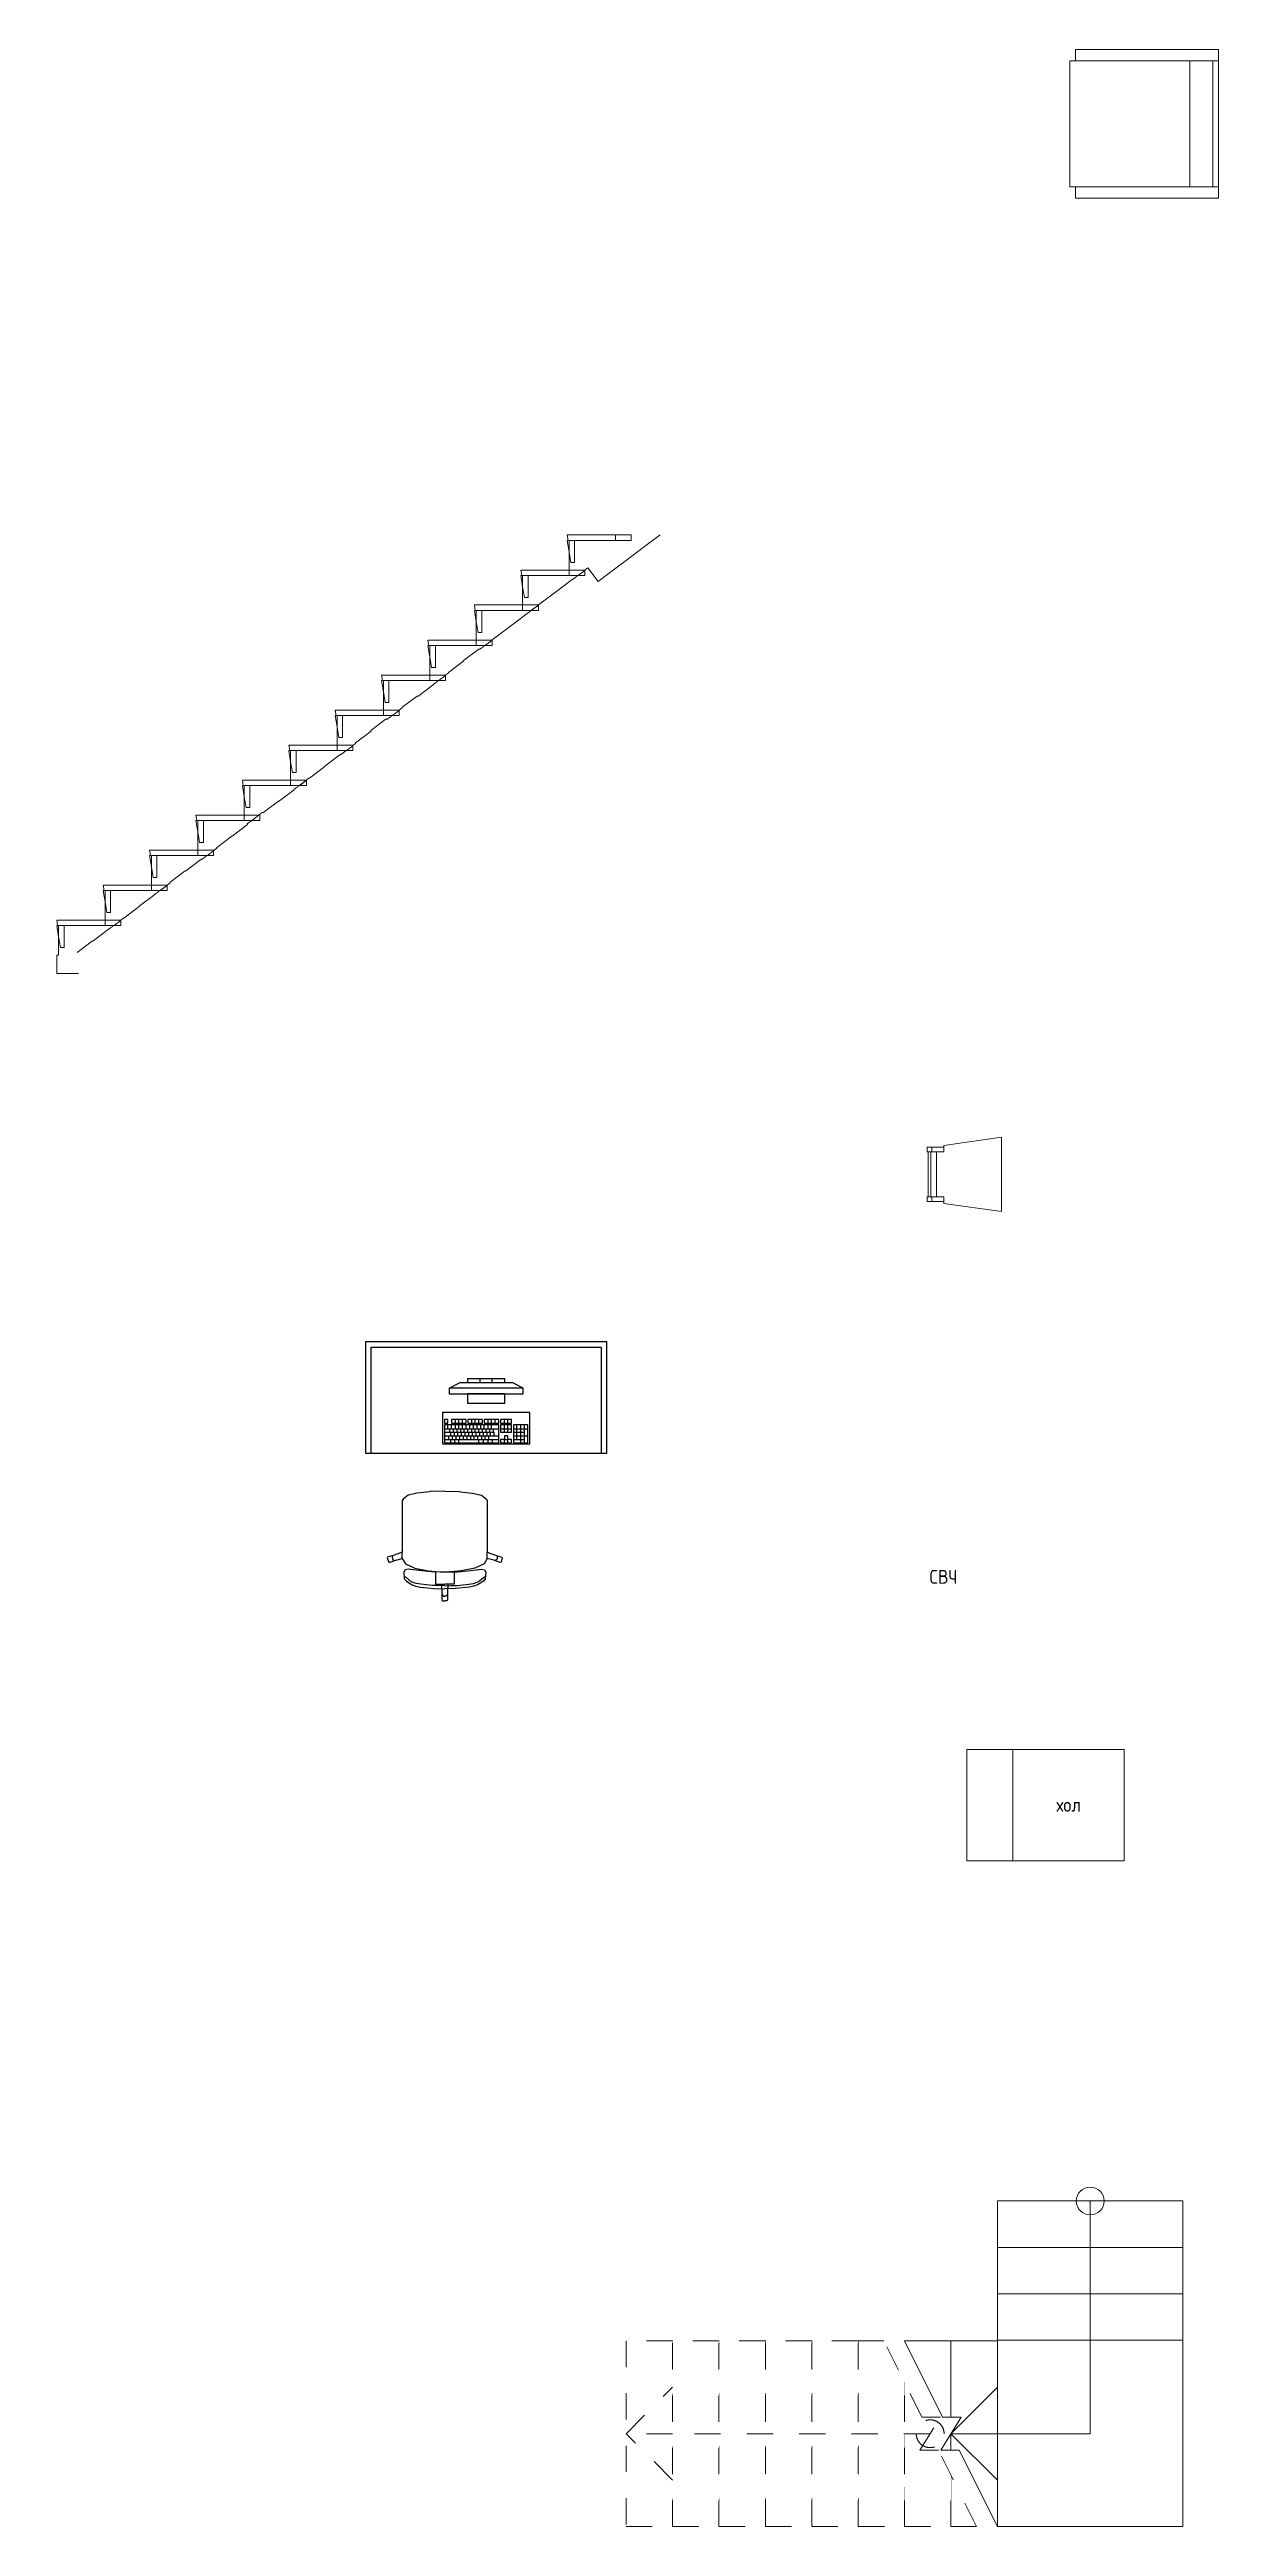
# Model space of a CAD drawing. Header units: millimetres. Extents: x 2336463 to 2579121, y 595385 to 778077.
# Drawn here: x 2506594 to 2512891, y 702955 to 716290 of the extents above; entities that cross this region are included whole.
import ezdxf

# ---------------------------------------------------------------- set-up
doc = ezdxf.new("R2010")
doc.units = ezdxf.units.MM
doc.header["$MEASUREMENT"] = 0
for name, pattern in [('Wipeout_Contour', [1000, 0, -1000]), ('Пунктирная', [88.194442, 0, -88.194442]), ('Штриховая', [282.222223, 141.111112, -141.111112])]:
    doc.linetypes.add(name, pattern=pattern)
doc.layers.add('1 Планировка_Ном._пера__1', color=7, linetype='Continuous', lineweight=13)
doc.layers.add('Интерьер - Мебель_Ном._пера__1', color=7, linetype='Continuous', lineweight=13)
for name, color, linetype, lineweight, true_color in [('1 Планировка_Ном._пера__242', 7, 'Continuous', 13, 0x1b55b5), ('Интерьер - Мебель_Ном._пера__62', 7, 'Continuous', 25, 0xaaaaaa), ('Конструктив - Лестницы_Ном._пера__11', 7, 'Continuous', 15, 0x6c80ff), ('Конструктив - Лестницы_Ном._пера__91', 7, 'Continuous', 13, 0x5e5eff)]:
    doc.layers.add(name, color=color, linetype=linetype, lineweight=lineweight, true_color=true_color)
doc.layers.add('Интерьер - Мебель', color=7, linetype='Continuous')
doc.layers.add('Конструктив - Лестницы', color=7, linetype='Continuous')
doc.styles.add('СГЕНЕРИР_СТИЛЬ_4', font='isocp.shx')

msp = doc.modelspace()

# ---------------------------------------------------------------- texts
at = {"layer": '1 Планировка_Ном._пера__242', "color": 152, "linetype": 'Continuous', "lineweight": 13, "true_color": 0x1b55b5, "char_height": 75, "attachment_point": 1, "style": 'СГЕНЕРИР_СТИЛЬ_4'}
for s, insert in [('\\A1;{\\pql;\\Fisocp.shx;СВЧ}', (2511334.6, 708105.2)), ('\\A1;{\\pql;\\Fisocp.shx;хол}', (2512018, 706878.2))]:
    msp.add_mtext(s, dxfattribs=dict(at, insert=insert))

# ---------------------------------------------------------------- blocks, each defined once
blk = doc.blocks.new('Перекрытие_28', base_point=(2511783, 706539))
at = {"layer": 'Интерьер - Мебель_Ном._пера__1', "color": 7, "linetype": 'Continuous', "lineweight": 13, "flags": 128}
blk.add_lwpolyline([(2511783, 706539), (2512383, 706539), (2512383, 707139), (2511783, 707139)], close=True, dxfattribs=at)
blk = doc.blocks.new('Перекрытие_30', base_point=(2511535, 706539))
at = {"layer": 'Интерьер - Мебель_Ном._пера__1', "color": 7, "linetype": 'Continuous', "lineweight": 13, "flags": 128}
blk.add_lwpolyline([(2511535, 706539), (2511783, 706539), (2511783, 707139), (2511535, 707139)], close=True, dxfattribs=at)
blk = doc.blocks.new('Лестница_8', base_point=(2086872, 585814))
at = {"layer": 'Конструктив - Лестницы_Ном._пера__11', "color": 171, "linetype": 'Штриховая', "lineweight": 15, "true_color": 0x6c80ff, "flags": 128}
for points in [[(2511700, 703955), (2511649, 703955), (2511649, 703930), (2511700, 703930)], [(2512675, 702980), (2511688, 702980), (2511700, 702955), (2512700, 702955), (2512700, 703923), (2512675, 703923)]]:
    blk.add_lwpolyline(points, close=True, dxfattribs=at)
at = {"color": 254, "linetype": 'Wipeout_Contour', "lineweight": 0, "ltscale": 10436540.34876328}
blk.add_wipeout([(2511700, 704458), (2512700, 704458), (2512700, 704708), (2511700, 704708)], dxfattribs=at).dxf.layer = 'Конструктив - Лестницы'
at = {"layer": 'Конструктив - Лестницы_Ном._пера__11', "color": 171, "linetype": 'Continuous', "lineweight": 15, "true_color": 0x6c80ff}
for p, q in [((2512700, 704708), (2511700, 704708)), ((2511700, 704708), (2511700, 704458)), ((2512700, 704458), (2512700, 704708)), ((2511700, 704458), (2512700, 704458))]:
    blk.add_line(p, q, dxfattribs=at)
for start, end in [(0, 180), (180, 0)]:
    blk.add_arc((2512200, 704708), 75, start, end, dxfattribs=at)
at = {"color": 254, "linetype": 'Wipeout_Contour', "lineweight": 0, "ltscale": 10436270.3485656}
blk.add_wipeout([(2511700, 704208), (2512700, 704208), (2512700, 704458), (2511700, 704458)], dxfattribs=at).dxf.layer = 'Конструктив - Лестницы'
at = {"layer": 'Конструктив - Лестницы_Ном._пера__11', "color": 171, "linetype": 'Continuous', "lineweight": 15, "true_color": 0x6c80ff}
for p, q in [((2512200, 704708), (2512200, 704458)), ((2512700, 704458), (2511700, 704458)), ((2511700, 704458), (2511700, 704208)), ((2512700, 704208), (2512700, 704458)), ((2511700, 704208), (2512700, 704208))]:
    blk.add_line(p, q, dxfattribs=at)
at = {"color": 254, "linetype": 'Wipeout_Contour', "lineweight": 0, "ltscale": 10436000.43715433}
blk.add_wipeout([(2511700, 703958), (2512700, 703958), (2512700, 704208), (2511700, 704208)], dxfattribs=at).dxf.layer = 'Конструктив - Лестницы'
at = {"layer": 'Конструктив - Лестницы_Ном._пера__11', "color": 171, "linetype": 'Continuous', "lineweight": 15, "true_color": 0x6c80ff}
for p, q in [((2512700, 704208), (2511700, 704208)), ((2511700, 704208), (2511700, 703958)), ((2512700, 703958), (2512700, 704208)), ((2511700, 703958), (2512700, 703958))]:
    blk.add_line(p, q, dxfattribs=at)
at = {"color": 254, "linetype": 'Wipeout_Contour', "lineweight": 0, "ltscale": 13043809.8145483}
blk.add_wipeout([(2511700, 703955), (2511700, 702955), (2512700, 702955), (2512700, 703958), (2511700, 703958)], dxfattribs=at).dxf.layer = 'Конструктив - Лестницы'
at = {"layer": 'Конструктив - Лестницы_Ном._пера__11', "color": 171, "linetype": 'Continuous', "lineweight": 15, "true_color": 0x6c80ff}
for p, q in [((2512200, 704458), (2512200, 703958)), ((2512700, 703958), (2511700, 703958)), ((2511700, 703958), (2511700, 703955)), ((2511700, 703955), (2511700, 702955)), ((2512200, 703958), (2512200, 703455)), ((2512700, 702955), (2512700, 703958)), ((2511700, 702955), (2512700, 702955))]:
    blk.add_line(p, q, dxfattribs=at)
at = {"color": 254, "linetype": 'Wipeout_Contour', "lineweight": 0, "ltscale": 20865583.6224658}
blk.add_wipeout([(2511450, 703955), (2511450, 703545), (2511505, 703545), (2511450, 703455), (2511450, 703366), (2511495, 703366), (2511700, 702955), (2511700, 703955)], dxfattribs=at).dxf.layer = 'Конструктив - Лестницы'
at = {"layer": 'Конструктив - Лестницы_Ном._пера__11', "color": 171, "linetype": 'Continuous', "lineweight": 15, "true_color": 0x6c80ff}
for p, q in [((2511700, 703955), (2511450, 703955)), ((2511450, 703955), (2511450, 703545)), ((2511700, 702955), (2511700, 703955)), ((2511450, 703455), (2511450, 703366)), ((2512200, 703455), (2511700, 703455))]:
    blk.add_line(p, q, dxfattribs=at)
at = {"color": 254, "linetype": 'Wipeout_Contour', "lineweight": 0, "ltscale": 7824129.440721858}
blk.add_wipeout([(2511450, 702955), (2511588, 702955), (2511450, 703232)], dxfattribs=at).dxf.layer = 'Конструктив - Лестницы'
at = {"layer": 'Конструктив - Лестницы_Ном._пера__11', "color": 171, "linetype": 'Штриховая', "lineweight": 15, "true_color": 0x6c80ff}
for p, q in [((2511450, 703232), (2511450, 702955)), ((2511450, 702955), (2511588, 702955))]:
    blk.add_line(p, q, dxfattribs=at)
at = {"color": 254, "linetype": 'Wipeout_Contour', "lineweight": 0, "ltscale": 10432468.07508409}
blk.add_wipeout([(2511200, 703955), (2511405, 703545), (2511450, 703545), (2511450, 703955)], dxfattribs=at).dxf.layer = 'Конструктив - Лестницы'
at = {"color": 254, "linetype": 'Wipeout_Contour', "lineweight": 0, "ltscale": 7824223.851132222}
blk.add_wipeout([(2511395, 703366), (2511450, 703366), (2511450, 703455)], dxfattribs=at).dxf.layer = 'Конструктив - Лестницы'
at = {"layer": 'Конструктив - Лестницы_Ном._пера__11', "color": 171, "linetype": 'Continuous', "lineweight": 15, "true_color": 0x6c80ff}
for p, q in [((2511450, 703955), (2511200, 703955)), ((2511450, 703545), (2511450, 703955)), ((2511450, 703366), (2511450, 703455))]:
    blk.add_line(p, q, dxfattribs=at)
at = {"color": 254, "linetype": 'Wipeout_Contour', "lineweight": 0, "ltscale": 20863701.48531851}
blk.add_wipeout([(2511293, 703545), (2511200, 703732), (2511200, 702955), (2511450, 702955), (2511450, 703232), (2511383, 703366), (2511283, 703366), (2511393, 703545)], dxfattribs=at).dxf.layer = 'Конструктив - Лестницы'
at = {"layer": 'Конструктив - Лестницы_Ном._пера__11', "color": 171, "linetype": 'Штриховая', "lineweight": 15, "true_color": 0x6c80ff}
for p, q in [((2511200, 703732), (2511200, 702955)), ((2511283, 703366), (2511393, 703545)), ((2511393, 703545), (2511293, 703545)), ((2511383, 703366), (2511283, 703366)), ((2511588, 702955), (2511383, 703366)), ((2511450, 702955), (2511450, 703232)), ((2511200, 702955), (2511450, 702955))]:
    blk.add_line(p, q, dxfattribs=at)
at = {"layer": 'Конструктив - Лестницы_Ном._пера__11', "color": 171, "linetype": 'Continuous', "lineweight": 15, "true_color": 0x6c80ff}
for p, q in [((2511450, 703455), (2511700, 703705)), ((2511395, 703366), (2511505, 703545)), ((2511505, 703545), (2511405, 703545)), ((2511700, 703455), (2511450, 703455)), ((2511700, 703205), (2511450, 703455)), ((2511495, 703366), (2511395, 703366)), ((2511700, 702955), (2511495, 703366))]:
    blk.add_line(p, q, dxfattribs=at)
at = {"color": 254, "linetype": 'Wipeout_Contour', "lineweight": 0, "ltscale": 13038825.22259464}
blk.add_wipeout([(2510950, 703955), (2510950, 702955), (2511200, 702955), (2511200, 703732), (2511088, 703955)], dxfattribs=at).dxf.layer = 'Конструктив - Лестницы'
at = {"layer": 'Конструктив - Лестницы_Ном._пера__11', "color": 171, "linetype": 'Штриховая', "lineweight": 15, "true_color": 0x6c80ff}
for p, q in [((2511088, 703955), (2510950, 703955)), ((2510950, 703955), (2510950, 702955)), ((2511293, 703545), (2511088, 703955)), ((2511200, 702955), (2511200, 703732)), ((2510950, 702955), (2511200, 702955))]:
    blk.add_line(p, q, dxfattribs=at)
at = {"layer": 'Конструктив - Лестницы_Ном._пера__11', "color": 171, "linetype": 'Continuous', "lineweight": 15, "true_color": 0x6c80ff}
blk.add_line((2511405, 703545), (2511200, 703955), dxfattribs=at)
at = {"layer": 'Конструктив - Лестницы_Ном._пера__11', "color": 171, "linetype": 'Штриховая', "lineweight": 15, "true_color": 0x6c80ff}
for start, end in [(0, 180), (180, 0)]:
    blk.add_arc((2511338, 703455), 75, start, end, dxfattribs=at)
at = {"color": 254, "linetype": 'Wipeout_Contour', "lineweight": 0, "ltscale": 10430027.44405151}
blk.add_wipeout([(2510700, 702955), (2510950, 702955), (2510950, 703955), (2510700, 703955)], dxfattribs=at).dxf.layer = 'Конструктив - Лестницы'
at = {"layer": 'Конструктив - Лестницы_Ном._пера__11', "color": 171, "linetype": 'Штриховая', "lineweight": 15, "true_color": 0x6c80ff}
for p, q in [((2510950, 703955), (2510700, 703955)), ((2510700, 703955), (2510700, 702955)), ((2510950, 702955), (2510950, 703955)), ((2510700, 702955), (2510950, 702955))]:
    blk.add_line(p, q, dxfattribs=at)
at = {"color": 254, "linetype": 'Wipeout_Contour', "lineweight": 0, "ltscale": 10429064.5258523}
blk.add_wipeout([(2510450, 702955), (2510700, 702955), (2510700, 703955), (2510450, 703955)], dxfattribs=at).dxf.layer = 'Конструктив - Лестницы'
at = {"layer": 'Конструктив - Лестницы_Ном._пера__11', "color": 171, "linetype": 'Штриховая', "lineweight": 15, "true_color": 0x6c80ff}
for p, q in [((2510700, 703955), (2510450, 703955)), ((2510450, 703955), (2510450, 702955)), ((2510700, 702955), (2510700, 703955)), ((2510450, 702955), (2510700, 702955))]:
    blk.add_line(p, q, dxfattribs=at)
at = {"color": 254, "linetype": 'Wipeout_Contour', "lineweight": 0, "ltscale": 10428101.61457894}
blk.add_wipeout([(2510200, 702955), (2510450, 702955), (2510450, 703955), (2510200, 703955)], dxfattribs=at).dxf.layer = 'Конструктив - Лестницы'
at = {"layer": 'Конструктив - Лестницы_Ном._пера__11', "color": 171, "linetype": 'Штриховая', "lineweight": 15, "true_color": 0x6c80ff}
for p, q in [((2510450, 703955), (2510200, 703955)), ((2510200, 703955), (2510200, 702955)), ((2510450, 702955), (2510450, 703955)), ((2510200, 702955), (2510450, 702955))]:
    blk.add_line(p, q, dxfattribs=at)
at = {"color": 254, "linetype": 'Wipeout_Contour', "lineweight": 0, "ltscale": 10427138.71028754}
blk.add_wipeout([(2509950, 702955), (2510200, 702955), (2510200, 703955), (2509950, 703955)], dxfattribs=at).dxf.layer = 'Конструктив - Лестницы'
at = {"layer": 'Конструктив - Лестницы_Ном._пера__11', "color": 171, "linetype": 'Штриховая', "lineweight": 15, "true_color": 0x6c80ff}
for p, q in [((2510200, 703955), (2509950, 703955)), ((2509950, 703955), (2509950, 702955)), ((2510200, 702955), (2510200, 703955)), ((2509950, 702955), (2510200, 702955))]:
    blk.add_line(p, q, dxfattribs=at)
at = {"color": 254, "linetype": 'Wipeout_Contour', "lineweight": 0, "ltscale": 10426175.81303423}
blk.add_wipeout([(2509700, 702955), (2509950, 702955), (2509950, 703955), (2509700, 703955)], dxfattribs=at).dxf.layer = 'Конструктив - Лестницы'
at = {"layer": 'Конструктив - Лестницы_Ном._пера__11', "color": 171, "linetype": 'Штриховая', "lineweight": 15, "true_color": 0x6c80ff}
for p, q in [((2509950, 703955), (2509700, 703955)), ((2509700, 703955), (2509700, 702955)), ((2509950, 702955), (2509950, 703955)), ((2509700, 703455), (2509950, 703705)), ((2509950, 703455), (2509700, 703455)), ((2509950, 703205), (2509700, 703455)), ((2511338, 703455), (2509950, 703455)), ((2509700, 702955), (2509950, 702955))]:
    blk.add_line(p, q, dxfattribs=at)
blk = doc.blocks.new('Кресло Бамбуковое 25')
at = {"layer": '1 Планировка_Ном._пера__1', "color": 7, "linetype": 'Continuous', "lineweight": 13}
for p, q in [((60, 800), (0, 800)), ((0, 800), (0, 30)), ((60, 30), (60, 800)), ((60, 800), (740, 800)), ((60, 770), (740, 770)), ((800, 800), (740, 800)), ((740, 800), (740, 30)), ((800, 30), (800, 800)), ((60, 645), (740, 645)), ((0, 30), (60, 30)), ((60, 0), (60, 30)), ((60, 0), (740, 0)), ((740, 30), (800, 30)), ((740, 0), (740, 30))]:
    blk.add_line(p, q, dxfattribs=at)
blk = doc.blocks.new('Обеденный Стул 01 25')
at = {"layer": '1 Планировка_Ном._пера__1', "color": 7, "linetype": 'Continuous', "lineweight": 13}
for p, q in [((54, 375), (79, 375)), ((79, 380), (321, 380)), ((346, 375), (321, 375))]:
    blk.add_line(p, q, dxfattribs=at)
at = {"layer": '1 Планировка_Ном._пера__1', "color": 7, "linetype": 'Continuous', "lineweight": 13, "flags": 128}
for points in [[(0, 0), (400, 0), (356, 310), (321, 310), (321, 350), (79, 350), (79, 310), (44, 310)], [(54, 310), (79, 310), (79, 400), (54, 400)], [(79, 350), (321, 350), (321, 395), (79, 395)], [(346, 310), (321, 310), (321, 400), (346, 400)]]:
    blk.add_lwpolyline(points, close=True, dxfattribs=at)
blk = doc.blocks.new('Индивидуальное Рабочее Место 25_3')
at = {"layer": 'Интерьер - Мебель_Ном._пера__62', "color": 253, "linetype": 'Continuous', "lineweight": 25, "true_color": 0xaaaaaa}
for p, q in [((-1270, 0), (-1300, 0)), ((-1300, 0), (-1300, -30)), ((-30, 0), (-1270, 0)), ((0, 0), (-30, 0)), ((0, -30), (0, 0)), ((-1300, -30), (-1300, -600)), ((-1270, -30), (-30, -30)), ((-1270, -600), (-1270, -30)), ((-30, -30), (-30, -600)), ((0, -600), (0, -30)), ((-850, -250), (-790, -220)), ((-450, -250), (-850, -250)), ((-850, -250), (-850, -280)), ((-790, -220), (-510, -220)), ((-550, -200), (-750, -200)), ((-750, -200), (-750, -220)), ((-750, -220), (-550, -220)), ((-683, -220), (-683, -200)), ((-617, -220), (-617, -200)), ((-550, -220), (-550, -200)), ((-450, -250), (-510, -220)), ((-450, -280), (-450, -250)), ((-850, -280), (-450, -280)), ((-550, -280), (-750, -280)), ((-750, -280), (-750, -330)), ((-750, -330), (-550, -330)), ((-550, -330), (-550, -280)), ((-856, -419), (-875, -419)), ((-875, -419), (-875, -438)), ((-875, -438), (-856, -438)), ((-581, -448), (-875, -448)), ((-875, -448), (-875, -545)), ((-875, -468), (-581, -468)), ((-875, -487), (-606, -487)), ((-875, -506), (-581, -506)), ((-875, -526), (-581, -526)), ((-856, -438), (-856, -419)), ((-856, -468), (-856, -448)), ((-851, -526), (-851, -506)), ((-846, -487), (-846, -468)), ((-841, -506), (-841, -487)), ((-841, -545), (-841, -526)), ((-758, -419), (-836, -419)), ((-836, -419), (-836, -438)), ((-836, -438), (-758, -438)), ((-836, -468), (-836, -448)), ((-831, -526), (-831, -506)), ((-826, -487), (-826, -468)), ((-821, -506), (-821, -487)), ((-819, -545), (-819, -526)), ((-816, -438), (-816, -419)), ((-816, -468), (-816, -448)), ((-812, -526), (-812, -506)), ((-807, -487), (-807, -468)), ((-802, -506), (-802, -487)), ((-797, -438), (-797, -419)), ((-797, -468), (-797, -448)), ((-797, -545), (-797, -526)), ((-792, -526), (-792, -506)), ((-787, -487), (-787, -468)), ((-782, -506), (-782, -487)), ((-777, -438), (-777, -419)), ((-777, -468), (-777, -448)), ((-772, -526), (-772, -506)), ((-768, -487), (-768, -468)), ((-763, -506), (-763, -487)), ((-758, -438), (-758, -419)), ((-758, -468), (-758, -448)), ((-753, -526), (-753, -506)), ((-670, -419), (-748, -419)), ((-748, -419), (-748, -438)), ((-748, -438), (-670, -438)), ((-748, -487), (-748, -468)), ((-743, -506), (-743, -487)), ((-738, -468), (-738, -448)), ((-733, -526), (-733, -506)), ((-728, -438), (-728, -419)), ((-728, -487), (-728, -468)), ((-723, -506), (-723, -487)), ((-719, -468), (-719, -448)), ((-714, -526), (-714, -506)), ((-709, -438), (-709, -419)), ((-709, -487), (-709, -468)), ((-704, -506), (-704, -487)), ((-699, -468), (-699, -448)), ((-694, -526), (-694, -506)), ((-689, -438), (-689, -419)), ((-689, -487), (-689, -468)), ((-689, -545), (-689, -526)), ((-684, -506), (-684, -487)), ((-679, -468), (-679, -448)), ((-674, -526), (-674, -506)), ((-670, -438), (-670, -419)), ((-670, -487), (-670, -468)), ((-665, -506), (-665, -487)), ((-665, -545), (-665, -526)), ((-581, -419), (-660, -419)), ((-660, -419), (-660, -438)), ((-660, -438), (-581, -438)), ((-660, -468), (-660, -448)), ((-655, -526), (-655, -506)), ((-650, -487), (-650, -468)), ((-645, -506), (-645, -487)), ((-640, -438), (-640, -419)), ((-640, -468), (-640, -448)), ((-640, -545), (-640, -526)), ((-635, -526), (-635, -506)), ((-630, -487), (-630, -468)), ((-626, -506), (-626, -487)), ((-621, -438), (-621, -419)), ((-621, -468), (-621, -448)), ((-616, -545), (-616, -526)), ((-611, -487), (-611, -468)), ((-606, -506), (-606, -487)), ((-601, -438), (-601, -419)), ((-581, -438), (-581, -419)), ((-581, -545), (-581, -448)), ((-513, -419), (-572, -419)), ((-572, -419), (-572, -438)), ((-572, -438), (-513, -438)), ((-513, -448), (-572, -448)), ((-572, -448), (-572, -487)), ((-572, -468), (-513, -468)), ((-572, -487), (-513, -487)), ((-552, -526), (-572, -526)), ((-572, -526), (-572, -545)), ((-552, -438), (-552, -419)), ((-552, -487), (-552, -448)), ((-533, -506), (-552, -506)), ((-552, -506), (-552, -526)), ((-552, -545), (-552, -526)), ((-552, -526), (-533, -526)), ((-533, -438), (-533, -419)), ((-533, -487), (-533, -448)), ((-533, -526), (-533, -506)), ((-513, -526), (-533, -526)), ((-533, -545), (-533, -526)), ((-513, -438), (-513, -419)), ((-513, -487), (-513, -448)), ((-513, -545), (-513, -526)), ((-425, -448), (-503, -448)), ((-503, -448), (-503, -545)), ((-503, -468), (-425, -468)), ((-503, -487), (-444, -487)), ((-503, -506), (-425, -506)), ((-503, -526), (-444, -526)), ((-484, -526), (-484, -448)), ((-464, -545), (-464, -448)), ((-444, -545), (-444, -448)), ((-425, -545), (-425, -448)), ((-1300, -600), (-1270, -600)), ((-875, -545), (-581, -545)), ((-572, -545), (-513, -545)), ((-503, -545), (-425, -545)), ((-30, -600), (0, -600)), ((-1097, -847), (-1102, -856)), ((-1102, -856), (-1102, -887)), ((-1102, -887), (-1102, -923)), ((-1102, -923), (-1102, -1132)), ((-1071, -826), (-1097, -847)), ((-1069, -825), (-1071, -826)), ((-1023, -815), (-1069, -825)), ((-954, -808), (-1023, -815)), ((-953, -807), (-954, -808)), ((-873, -805), (-953, -807)), ((-873, -805), (-793, -807)), ((-793, -807), (-792, -808)), ((-792, -808), (-723, -815)), ((-723, -815), (-677, -825)), ((-677, -825), (-675, -826)), ((-675, -826), (-648, -847)), ((-648, -847), (-644, -856)), ((-644, -856), (-644, -887)), ((-644, -887), (-644, -923)), ((-644, -923), (-644, -1132)), ((-1181, -1159), (-1183, -1163)), ((-1183, -1163), (-1175, -1186)), ((-1145, -1148), (-1181, -1159)), ((-1175, -1186), (-1172, -1188)), ((-1172, -1188), (-1136, -1176)), ((-1154, -1155), (-1156, -1161)), ((-1156, -1161), (-1155, -1167)), ((-1155, -1167), (-1152, -1172)), ((-1151, -1151), (-1154, -1155)), ((-1152, -1172), (-1148, -1176)), ((-1145, -1148), (-1151, -1151)), ((-1148, -1176), (-1142, -1177)), ((-1102, -1132), (-1145, -1148)), ((-1142, -1177), (-1136, -1176)), ((-1136, -1176), (-1102, -1167)), ((-1102, -1167), (-1102, -1132)), ((-1102, -1167), (-1102, -1167)), ((-1102, -1167), (-1085, -1195)), ((-1085, -1195), (-1035, -1218)), ((-661, -1195), (-711, -1218)), ((-644, -1167), (-661, -1195)), ((-644, -1167), (-644, -1132)), ((-644, -1132), (-600, -1148)), ((-644, -1167), (-644, -1167)), ((-609, -1176), (-644, -1167)), ((-604, -1177), (-609, -1176)), ((-574, -1188), (-609, -1176)), ((-598, -1176), (-604, -1177)), ((-600, -1148), (-595, -1151)), ((-600, -1148), (-565, -1159)), ((-593, -1172), (-598, -1176)), ((-595, -1151), (-591, -1155)), ((-590, -1167), (-593, -1172)), ((-591, -1155), (-590, -1161)), ((-590, -1161), (-590, -1167)), ((-570, -1186), (-574, -1188)), ((-563, -1163), (-570, -1186)), ((-565, -1159), (-563, -1163)), ((-1087, -1228), (-1094, -1240)), ((-1094, -1240), (-1091, -1276)), ((-1088, -1265), (-1092, -1263)), ((-1091, -1276), (-1080, -1289)), ((-1082, -1270), (-1088, -1265)), ((-1070, -1225), (-1087, -1228)), ((-1072, -1277), (-1082, -1270)), ((-1080, -1289), (-1049, -1309)), ((-1061, -1287), (-1072, -1277)), ((-1041, -1228), (-1070, -1225)), ((-1048, -1294), (-1061, -1287)), ((-1049, -1309), (-1029, -1316)), ((-1027, -1301), (-1048, -1294)), ((-996, -1234), (-1041, -1228)), ((-1035, -1218), (-961, -1234)), ((-1029, -1316), (-1003, -1321)), ((-1001, -1305), (-1027, -1301)), ((-1003, -1321), (-930, -1328)), ((-971, -1309), (-1001, -1305)), ((-945, -1238), (-996, -1234)), ((-939, -1312), (-971, -1309)), ((-961, -1234), (-923, -1237)), ((-873, -1240), (-945, -1238)), ((-905, -1313), (-939, -1312)), ((-930, -1328), (-873, -1330)), ((-923, -1237), (-873, -1240)), ((-923, -1237), (-923, -1275)), ((-923, -1275), (-923, -1305)), ((-923, -1305), (-890, -1305)), ((-873, -1314), (-905, -1313)), ((-890, -1305), (-873, -1305)), ((-890, -1305), (-888, -1355)), ((-822, -1237), (-873, -1240)), ((-873, -1240), (-800, -1238)), ((-856, -1305), (-873, -1305)), ((-873, -1314), (-840, -1313)), ((-815, -1328), (-873, -1330)), ((-856, -1305), (-858, -1355)), ((-822, -1305), (-856, -1305)), ((-840, -1313), (-807, -1312)), ((-785, -1234), (-822, -1237)), ((-822, -1237), (-822, -1275)), ((-822, -1275), (-822, -1305)), ((-742, -1321), (-815, -1328)), ((-807, -1312), (-774, -1309)), ((-800, -1238), (-750, -1234)), ((-711, -1218), (-785, -1234)), ((-774, -1309), (-744, -1305)), ((-750, -1234), (-704, -1228)), ((-744, -1305), (-718, -1301)), ((-716, -1316), (-742, -1321)), ((-718, -1301), (-698, -1294)), ((-696, -1309), (-716, -1316)), ((-704, -1228), (-675, -1225)), ((-698, -1294), (-685, -1287)), ((-665, -1289), (-696, -1309)), ((-685, -1287), (-673, -1277)), ((-675, -1225), (-658, -1228)), ((-673, -1277), (-664, -1270)), ((-655, -1276), (-665, -1289)), ((-664, -1270), (-658, -1265)), ((-658, -1228), (-651, -1240)), ((-658, -1265), (-654, -1263)), ((-651, -1240), (-655, -1276)), ((-888, -1355), (-887, -1361)), ((-888, -1355), (-888, -1392)), ((-888, -1392), (-885, -1395)), ((-887, -1361), (-883, -1366)), ((-885, -1395), (-873, -1395)), ((-883, -1366), (-879, -1369)), ((-879, -1369), (-873, -1370)), ((-867, -1369), (-873, -1370)), ((-861, -1395), (-873, -1395)), ((-862, -1366), (-867, -1369)), ((-859, -1361), (-862, -1366)), ((-858, -1392), (-861, -1395)), ((-858, -1355), (-859, -1361)), ((-858, -1355), (-858, -1392))]:
    blk.add_line(p, q, dxfattribs=at)
at = {"layer": 'Интерьер - Мебель_Ном._пера__62', "color": 253, "linetype": 'Continuous', "lineweight": 25, "true_color": 0xaaaaaa, "flags": 128}
for points in [[(0, 0), (-1300, 0), (-1300, -600), (0, -600)], [(-885, -380), (-885, -550), (-415, -550), (-415, -380)]]:
    blk.add_lwpolyline(points, close=True, dxfattribs=at)

# ---------------------------------------------------------------- block references
at = {"layer": '1 Планировка_Ном._пера__1', "color": 7, "linetype": 'Continuous', "lineweight": 13, "zscale": 1000, "rotation": 270}
msp.add_blockref('Кресло Бамбуковое 25', (2512091.2, 716290.2), dxfattribs=at)
at = {"layer": '1 Планировка_Ном._пера__1', "color": 7, "linetype": 'Continuous', "lineweight": 13, "xscale": -1, "zscale": 1000, "rotation": 90}
msp.add_blockref('Обеденный Стул 01 25', (2511721.9, 710434.2), dxfattribs=at)
at = {"layer": 'Интерьер - Мебель', "color": 7, "linetype": 'Continuous', "lineweight": 13}
for name, p in [('Перекрытие_30', (2511534.6, 706538.9)), ('Перекрытие_28', (2511783.2, 706538.9))]:
    msp.add_blockref(name, p, dxfattribs=at)
at = {"layer": 'Интерьер - Мебель_Ном._пера__62', "color": 253, "linetype": 'Continuous', "lineweight": 25, "true_color": 0xaaaaaa, "zscale": 1000}
msp.add_blockref('Индивидуальное Рабочее Место 25_3', (2509595.9, 709333.4), dxfattribs=at)
at = {"layer": 'Конструктив - Лестницы', "color": 8, "linetype": 'Пунктирная', "lineweight": 15}
msp.add_blockref('Лестница_8', (2086872, 585813.7), dxfattribs=at)

msp.set_redraw_order([(e.dxf.handle, doc.entitydb.next_handle()) for e in msp.query("TEXT MTEXT ATTDEF DIMENSION ARC_DIMENSION")])  # texts and dimensions are drawn at this point

# ---------------------------------------------------------------- wipeouts: each hides what was drawn before it
at = {"color": 254, "linetype": 'Wipeout_Contour', "lineweight": 0, "ltscale": 10422732.07446406}
msp.add_wipeout([(2506632.5, 711573.6), (2506652.2, 711455.6), (2506672.5, 711455.6), (2506672.5, 711573.6)], dxfattribs=at).dxf.layer = 'Конструктив - Лестницы'
at = {"color": 254, "linetype": 'Wipeout_Contour', "lineweight": 0, "ltscale": 7816784.041075777}
msp.add_wipeout([(2506632.5, 711344.5), (2506593.6, 711315.2), (2506632.5, 711315.2)], dxfattribs=at).dxf.layer = 'Конструктив - Лестницы'

# ---------------------------------------------------------------- next in the draw order: wipeouts: each hides what was drawn before it
at = {"color": 254, "linetype": 'Wipeout_Contour', "lineweight": 0, "ltscale": 10423386.06840856}
msp.add_wipeout([(2506977.5, 711603.6), (2506632.5, 711603.6), (2506637.5, 711573.6), (2506977.5, 711573.6)], dxfattribs=at).dxf.layer = 'Конструктив - Лестницы'

# ---------------------------------------------------------------- next in the draw order: wipeouts: each hides what was drawn before it
at = {"color": 254, "linetype": 'Wipeout_Contour', "lineweight": 0, "ltscale": 10423899.9277335}
msp.add_wipeout([(2506882.5, 711762.1), (2506902.2, 711644.1), (2506922.5, 711644.1), (2506922.5, 711762.1)], dxfattribs=at).dxf.layer = 'Конструктив - Лестницы'
at = {"color": 254, "linetype": 'Wipeout_Contour', "lineweight": 0, "ltscale": 20845582.3922145}
msp.add_wipeout([(2506632.5, 711415.2), (2506632.5, 711344.5), (2506936.4, 711573.6), (2506672.5, 711573.6), (2506672.5, 711455.6), (2506652.2, 711455.6), (2506642.6, 711513), (2506642.6, 711415.2)], dxfattribs=at).dxf.layer = 'Конструктив - Лестницы'

# ---------------------------------------------------------------- next in the draw order: linework, layer by layer
at = {"layer": 'Конструктив - Лестницы_Ном._пера__11', "color": 171, "linetype": 'Continuous', "lineweight": 15, "true_color": 0x6c80ff}
for p, q in [((2506632.5, 711603.6), (2506637.5, 711573.6)), ((2506632.5, 711573.6), (2506637.5, 711573.6)), ((2506642.6, 711513), (2506632.5, 711573.6)), ((2506642.6, 711573.6), (2506672.5, 711573.6)), ((2506672.5, 711573.6), (2506672.5, 711455.6)), ((2506652.2, 711455.6), (2506642.6, 711513)), ((2506672.5, 711455.6), (2506652.2, 711455.6))]:
    msp.add_line(p, q, dxfattribs=at)
at = {"layer": 'Конструктив - Лестницы_Ном._пера__91', "color": 171, "linetype": 'Continuous', "lineweight": 13, "true_color": 0x5e5eff}
for p, q in [((2506642.6, 711573.6), (2506642.6, 711513)), ((2506632.5, 711315.2), (2506632.5, 711415.2)), ((2506642.6, 711415.2), (2506632.5, 711415.2)), ((2506642.6, 711513), (2506642.6, 711415.2)), ((2506825, 711492), (2506741.7, 711429.2)), ((2506826.1, 711490.6), (2506825, 711492)), ((2506632.5, 711315.2), (2506749.1, 711315.2))]:
    msp.add_line(p, q, dxfattribs=at)

# ---------------------------------------------------------------- next in the draw order: wipeouts: each hides what was drawn before it
at = {"color": 254, "linetype": 'Wipeout_Contour', "lineweight": 0, "ltscale": 10424553.92697182}
msp.add_wipeout([(2507227.5, 711792.1), (2506882.5, 711792.1), (2506887.5, 711762.1), (2507227.5, 711762.1)], dxfattribs=at).dxf.layer = 'Конструктив - Лестницы'

# ---------------------------------------------------------------- next in the draw order: wipeouts: each hides what was drawn before it
at = {"color": 254, "linetype": 'Wipeout_Contour', "lineweight": 0, "ltscale": 10425067.80060979}
msp.add_wipeout([(2507132.5, 711950.5), (2507152.2, 711832.5), (2507172.5, 711832.5), (2507172.5, 711950.5)], dxfattribs=at).dxf.layer = 'Конструктив - Лестницы'
at = {"color": 254, "linetype": 'Wipeout_Contour', "lineweight": 0, "ltscale": 18242102.73620889}
msp.add_wipeout([(2506892.6, 711701.5), (2506892.6, 711603.6), (2506976.2, 711603.6), (2507186.4, 711762.1), (2506922.5, 711762.1), (2506922.5, 711644.1), (2506902.2, 711644.1)], dxfattribs=at).dxf.layer = 'Конструктив - Лестницы'

# ---------------------------------------------------------------- next in the draw order: linework, layer by layer
at = {"layer": 'Конструктив - Лестницы_Ном._пера__11', "color": 171, "linetype": 'Continuous', "lineweight": 15, "true_color": 0x6c80ff}
for p, q in [((2506882.5, 711792.1), (2506887.5, 711762.1)), ((2506882.5, 711762.1), (2506887.5, 711762.1)), ((2506892.6, 711701.5), (2506882.5, 711762.1)), ((2506892.6, 711762.1), (2506922.5, 711762.1))]:
    msp.add_line(p, q, dxfattribs=at)
at = {"layer": 'Конструктив - Лестницы_Ном._пера__91', "color": 171, "linetype": 'Continuous', "lineweight": 13, "true_color": 0x5e5eff}
for p, q in [((2506892.6, 711762.1), (2506892.6, 711701.5)), ((2507077.2, 711677.6), (2507077.3, 711677.5))]:
    msp.add_line(p, q, dxfattribs=at)

# ---------------------------------------------------------------- next in the draw order: wipeouts: each hides what was drawn before it
at = {"color": 254, "linetype": 'Wipeout_Contour', "lineweight": 0, "ltscale": 10425721.80513952}
msp.add_wipeout([(2507477.5, 711980.5), (2507132.5, 711980.5), (2507137.5, 711950.5), (2507477.5, 711950.5)], dxfattribs=at).dxf.layer = 'Конструктив - Лестницы'
at = {"color": 254, "linetype": 'Wipeout_Contour', "lineweight": 0, "ltscale": 10424003.31327362}
msp.add_wipeout([(2506936.4, 711573.6), (2506977.5, 711573.6), (2506977.5, 711603.6), (2506976.2, 711603.6)], dxfattribs=at).dxf.layer = 'Конструктив - Лестницы'

# ---------------------------------------------------------------- next in the draw order: linework, layer by layer
at = {"layer": 'Конструктив - Лестницы_Ном._пера__11', "color": 171, "linetype": 'Continuous', "lineweight": 15, "true_color": 0x6c80ff}
for p, q in [((2506902.2, 711644.1), (2506892.6, 711701.5)), ((2506922.5, 711762.1), (2506922.5, 711644.1)), ((2506892.6, 711603.6), (2506632.5, 711603.6)), ((2506672.5, 711573.6), (2506892.6, 711573.6)), ((2506977.5, 711603.6), (2506892.6, 711603.6)), ((2506892.6, 711573.6), (2506977.5, 711573.6)), ((2506922.5, 711644.1), (2506902.2, 711644.1)), ((2506977.5, 711573.6), (2506977.5, 711603.6))]:
    msp.add_line(p, q, dxfattribs=at)
at = {"layer": 'Конструктив - Лестницы_Ном._пера__91', "color": 171, "linetype": 'Continuous', "lineweight": 13, "true_color": 0x5e5eff}
for p, q in [((2506892.6, 711701.5), (2506892.6, 711603.6)), ((2507077.3, 711677.5), (2506993.9, 711614.7)), ((2506909.4, 711553.4), (2506826.1, 711490.6)), ((2506892.6, 711603.6), (2506892.6, 711573.6)), ((2506910, 711552.7), (2506909.4, 711553.4)), ((2506993.3, 711615.5), (2506910, 711552.7)), ((2506993.9, 711614.7), (2506993.3, 711615.5))]:
    msp.add_line(p, q, dxfattribs=at)

# ---------------------------------------------------------------- next in the draw order: wipeouts: each hides what was drawn before it
at = {"color": 254, "linetype": 'Wipeout_Contour', "lineweight": 0, "ltscale": 10426235.69308634}
msp.add_wipeout([(2507382.5, 712139), (2507402.2, 712021), (2507422.5, 712021), (2507422.5, 712139)], dxfattribs=at).dxf.layer = 'Конструктив - Лестницы'
at = {"color": 254, "linetype": 'Wipeout_Contour', "lineweight": 0, "ltscale": 18244146.50115009}
msp.add_wipeout([(2507142.6, 711792.1), (2507226.2, 711792.1), (2507436.4, 711950.5), (2507172.5, 711950.5), (2507172.5, 711832.5), (2507152.2, 711832.5), (2507142.6, 711889.9)], dxfattribs=at).dxf.layer = 'Конструктив - Лестницы'

# ---------------------------------------------------------------- next in the draw order: linework, layer by layer
at = {"layer": 'Конструктив - Лестницы_Ном._пера__11', "color": 171, "linetype": 'Continuous', "lineweight": 15, "true_color": 0x6c80ff}
for p, q in [((2507132.5, 711980.5), (2507137.5, 711950.5)), ((2507132.5, 711950.5), (2507137.5, 711950.5)), ((2507142.6, 711889.9), (2507132.5, 711950.5)), ((2507142.6, 711950.5), (2507172.5, 711950.5))]:
    msp.add_line(p, q, dxfattribs=at)
at = {"layer": 'Конструктив - Лестницы_Ном._пера__91', "color": 171, "linetype": 'Continuous', "lineweight": 13, "true_color": 0x5e5eff}
for p, q in [((2507142.6, 711950.5), (2507142.6, 711889.9)), ((2507326.1, 711867.5), (2507325.1, 711868.9))]:
    msp.add_line(p, q, dxfattribs=at)

# ---------------------------------------------------------------- next in the draw order: wipeouts: each hides what was drawn before it
at = {"color": 254, "linetype": 'Wipeout_Contour', "lineweight": 0, "ltscale": 10426889.70290506}
msp.add_wipeout([(2507727.5, 712169), (2507382.5, 712169), (2507387.5, 712139), (2507727.5, 712139)], dxfattribs=at).dxf.layer = 'Конструктив - Лестницы'
at = {"color": 254, "linetype": 'Wipeout_Contour', "lineweight": 0, "ltscale": 10425171.16435225}
msp.add_wipeout([(2507186.4, 711762.1), (2507227.5, 711762.1), (2507227.5, 711792.1), (2507226.2, 711792.1)], dxfattribs=at).dxf.layer = 'Конструктив - Лестницы'

# ---------------------------------------------------------------- next in the draw order: linework, layer by layer
at = {"layer": 'Конструктив - Лестницы_Ном._пера__11', "color": 171, "linetype": 'Continuous', "lineweight": 15, "true_color": 0x6c80ff}
for p, q in [((2507172.5, 711950.5), (2507172.5, 711832.5)), ((2507152.2, 711832.5), (2507142.6, 711889.9)), ((2507172.5, 711832.5), (2507152.2, 711832.5)), ((2507142.6, 711792.1), (2506882.5, 711792.1)), ((2506922.5, 711762.1), (2507142.6, 711762.1)), ((2507227.5, 711792.1), (2507142.6, 711792.1)), ((2507142.6, 711762.1), (2507227.5, 711762.1)), ((2507227.5, 711762.1), (2507227.5, 711792.1))]:
    msp.add_line(p, q, dxfattribs=at)
at = {"layer": 'Конструктив - Лестницы_Ном._пера__91', "color": 171, "linetype": 'Continuous', "lineweight": 13, "true_color": 0x5e5eff}
for p, q in [((2507142.6, 711889.9), (2507142.6, 711792.1)), ((2507325.1, 711868.9), (2507241.7, 711806.1)), ((2507241.7, 711806.1), (2507243.3, 711804)), ((2507160.5, 711740.4), (2507077.2, 711677.6)), ((2507142.6, 711792.1), (2507142.6, 711762.1)), ((2507243.3, 711804), (2507160, 711741.2)), ((2507160, 711741.2), (2507160.5, 711740.4))]:
    msp.add_line(p, q, dxfattribs=at)

# ---------------------------------------------------------------- next in the draw order: wipeouts: each hides what was drawn before it
at = {"color": 254, "linetype": 'Wipeout_Contour', "lineweight": 0, "ltscale": 10427403.60515657}
msp.add_wipeout([(2507632.5, 712327.5), (2507652.2, 712209.5), (2507672.5, 712209.5), (2507672.5, 712327.5)], dxfattribs=at).dxf.layer = 'Конструктив - Лестницы'
at = {"color": 254, "linetype": 'Wipeout_Contour', "lineweight": 0, "ltscale": 18246190.30046841}
msp.add_wipeout([(2507402.2, 712021), (2507392.6, 712078.4), (2507392.6, 711980.5), (2507476.2, 711980.5), (2507686.4, 712139), (2507422.5, 712139), (2507422.5, 712021)], dxfattribs=at).dxf.layer = 'Конструктив - Лестницы'

# ---------------------------------------------------------------- next in the draw order: linework, layer by layer
at = {"layer": 'Конструктив - Лестницы_Ном._пера__11', "color": 171, "linetype": 'Continuous', "lineweight": 15, "true_color": 0x6c80ff}
for p, q in [((2507382.5, 712169), (2507387.5, 712139)), ((2507382.5, 712139), (2507387.5, 712139)), ((2507392.6, 712078.4), (2507382.5, 712139)), ((2507392.6, 712139), (2507422.5, 712139))]:
    msp.add_line(p, q, dxfattribs=at)
at = {"layer": 'Конструктив - Лестницы_Ном._пера__91', "color": 171, "linetype": 'Continuous', "lineweight": 13, "true_color": 0x5e5eff}
for p, q in [((2507392.6, 712139), (2507392.6, 712078.4)), ((2507576.9, 712054.9), (2507576.7, 712055.1))]:
    msp.add_line(p, q, dxfattribs=at)

# ---------------------------------------------------------------- next in the draw order: wipeouts: each hides what was drawn before it
at = {"color": 254, "linetype": 'Wipeout_Contour', "lineweight": 0, "ltscale": 10428057.62026186}
msp.add_wipeout([(2507977.5, 712357.5), (2507632.5, 712357.5), (2507637.5, 712327.5), (2507977.5, 712327.5)], dxfattribs=at).dxf.layer = 'Конструктив - Лестницы'
at = {"color": 254, "linetype": 'Wipeout_Contour', "lineweight": 0, "ltscale": 10426339.03481932}
msp.add_wipeout([(2507436.4, 711950.5), (2507477.5, 711950.5), (2507477.5, 711980.5), (2507476.2, 711980.5)], dxfattribs=at).dxf.layer = 'Конструктив - Лестницы'

# ---------------------------------------------------------------- next in the draw order: linework, layer by layer
at = {"layer": 'Конструктив - Лестницы_Ном._пера__11', "color": 171, "linetype": 'Continuous', "lineweight": 15, "true_color": 0x6c80ff}
for p, q in [((2507402.2, 712021), (2507392.6, 712078.4)), ((2507422.5, 712139), (2507422.5, 712021)), ((2507392.6, 711980.5), (2507132.5, 711980.5)), ((2507172.5, 711950.5), (2507392.6, 711950.5)), ((2507477.5, 711980.5), (2507392.6, 711980.5)), ((2507392.6, 711950.5), (2507477.5, 711950.5)), ((2507422.5, 712021), (2507402.2, 712021)), ((2507477.5, 711950.5), (2507477.5, 711980.5))]:
    msp.add_line(p, q, dxfattribs=at)
at = {"layer": 'Конструктив - Лестницы_Ном._пера__91', "color": 171, "linetype": 'Continuous', "lineweight": 13, "true_color": 0x5e5eff}
for p, q in [((2507392.6, 712078.4), (2507392.6, 711980.5)), ((2507392.6, 711980.5), (2507392.6, 711950.5)), ((2507494.3, 711991.2), (2507410.9, 711928.4)), ((2507576.7, 712055.1), (2507493.4, 711992.3)), ((2507493.4, 711992.3), (2507494.3, 711991.2)), ((2507409.4, 711930.3), (2507326.1, 711867.5)), ((2507410.9, 711928.4), (2507409.4, 711930.3))]:
    msp.add_line(p, q, dxfattribs=at)

# ---------------------------------------------------------------- next in the draw order: wipeouts: each hides what was drawn before it
at = {"color": 254, "linetype": 'Wipeout_Contour', "lineweight": 0, "ltscale": 10428571.53681391}
msp.add_wipeout([(2507882.5, 712515.9), (2507902.2, 712397.9), (2507922.5, 712397.9), (2507922.5, 712515.9)], dxfattribs=at).dxf.layer = 'Конструктив - Лестницы'
at = {"color": 254, "linetype": 'Wipeout_Contour', "lineweight": 0, "ltscale": 18248234.13413852}
msp.add_wipeout([(2507642.6, 712169), (2507726.2, 712169), (2507936.4, 712327.5), (2507672.5, 712327.5), (2507672.5, 712209.5), (2507652.2, 712209.5), (2507642.6, 712266.9)], dxfattribs=at).dxf.layer = 'Конструктив - Лестницы'

# ---------------------------------------------------------------- next in the draw order: linework, layer by layer
at = {"layer": 'Конструктив - Лестницы_Ном._пера__11', "color": 171, "linetype": 'Continuous', "lineweight": 15, "true_color": 0x6c80ff}
for p, q in [((2507632.5, 712357.5), (2507637.5, 712327.5)), ((2507632.5, 712327.5), (2507637.5, 712327.5)), ((2507642.6, 712266.9), (2507632.5, 712327.5)), ((2507642.6, 712327.5), (2507672.5, 712327.5))]:
    msp.add_line(p, q, dxfattribs=at)
at = {"layer": 'Конструктив - Лестницы_Ном._пера__91', "color": 171, "linetype": 'Continuous', "lineweight": 13, "true_color": 0x5e5eff}
for p, q in [((2507642.6, 712327.5), (2507642.6, 712266.9)), ((2507827.7, 712242.4), (2507826.6, 712243.8))]:
    msp.add_line(p, q, dxfattribs=at)

# ---------------------------------------------------------------- next in the draw order: wipeouts: each hides what was drawn before it
at = {"color": 254, "linetype": 'Wipeout_Contour', "lineweight": 0, "ltscale": 10429225.55720336}
msp.add_wipeout([(2508227.5, 712545.9), (2507882.5, 712545.9), (2507887.5, 712515.9), (2508227.5, 712515.9)], dxfattribs=at).dxf.layer = 'Конструктив - Лестницы'
at = {"color": 254, "linetype": 'Wipeout_Contour', "lineweight": 0, "ltscale": 10427506.92485918}
msp.add_wipeout([(2507686.4, 712139), (2507727.5, 712139), (2507727.5, 712169), (2507726.2, 712169)], dxfattribs=at).dxf.layer = 'Конструктив - Лестницы'

# ---------------------------------------------------------------- next in the draw order: linework, layer by layer
at = {"layer": 'Конструктив - Лестницы_Ном._пера__11', "color": 171, "linetype": 'Continuous', "lineweight": 15, "true_color": 0x6c80ff}
for p, q in [((2507652.2, 712209.5), (2507642.6, 712266.9)), ((2507672.5, 712209.5), (2507652.2, 712209.5)), ((2507672.5, 712327.5), (2507672.5, 712209.5)), ((2507642.6, 712169), (2507382.5, 712169)), ((2507422.5, 712139), (2507642.6, 712139)), ((2507727.5, 712169), (2507642.6, 712169)), ((2507642.6, 712139), (2507727.5, 712139)), ((2507727.5, 712139), (2507727.5, 712169))]:
    msp.add_line(p, q, dxfattribs=at)
at = {"layer": 'Конструктив - Лестницы_Ном._пера__91', "color": 171, "linetype": 'Continuous', "lineweight": 13, "true_color": 0x5e5eff}
for p, q in [((2507642.6, 712266.9), (2507642.6, 712169)), ((2507826.6, 712243.8), (2507743.3, 712180.9)), ((2507660.2, 712117.8), (2507576.9, 712054.9)), ((2507642.6, 712169), (2507642.6, 712139)), ((2507741.2, 712183.7), (2507657.9, 712120.9)), ((2507657.9, 712120.9), (2507660.2, 712117.8)), ((2507743.3, 712180.9), (2507741.2, 712183.7))]:
    msp.add_line(p, q, dxfattribs=at)

# ---------------------------------------------------------------- next in the draw order: wipeouts: each hides what was drawn before it
at = {"color": 254, "linetype": 'Wipeout_Contour', "lineweight": 0, "ltscale": 10429739.48805175}
msp.add_wipeout([(2508132.5, 712704.4), (2508152.2, 712586.4), (2508172.5, 712586.4), (2508172.5, 712704.4)], dxfattribs=at).dxf.layer = 'Конструктив - Лестницы'
at = {"color": 254, "linetype": 'Wipeout_Contour', "lineweight": 0, "ltscale": 18250278.00191351}
msp.add_wipeout([(2507892.6, 712357.5), (2507976.2, 712357.5), (2508186.4, 712515.9), (2507922.5, 712515.9), (2507922.5, 712397.9), (2507902.2, 712397.9), (2507892.6, 712455.3)], dxfattribs=at).dxf.layer = 'Конструктив - Лестницы'

# ---------------------------------------------------------------- next in the draw order: linework, layer by layer
at = {"layer": 'Конструктив - Лестницы_Ном._пера__11', "color": 171, "linetype": 'Continuous', "lineweight": 15, "true_color": 0x6c80ff}
for p, q in [((2507882.5, 712545.9), (2507887.5, 712515.9)), ((2507882.5, 712515.9), (2507887.5, 712515.9)), ((2507892.6, 712455.3), (2507882.5, 712515.9))]:
    msp.add_line(p, q, dxfattribs=at)
at = {"layer": 'Конструктив - Лестницы_Ном._пера__91', "color": 171, "linetype": 'Continuous', "lineweight": 13, "true_color": 0x5e5eff}
for p, q in [((2507892.6, 712515.9), (2507892.6, 712455.3)), ((2508077, 712431.7), (2508077.4, 712431.2))]:
    msp.add_line(p, q, dxfattribs=at)

# ---------------------------------------------------------------- next in the draw order: wipeouts: each hides what was drawn before it
at = {"color": 254, "linetype": 'Wipeout_Contour', "lineweight": 0, "ltscale": 10430393.51372295}
msp.add_wipeout([(2508477.5, 712734.4), (2508132.5, 712734.4), (2508137.5, 712704.4), (2508477.5, 712704.4)], dxfattribs=at).dxf.layer = 'Конструктив - Лестницы'
at = {"color": 254, "linetype": 'Wipeout_Contour', "lineweight": 0, "ltscale": 10428674.83470961}
msp.add_wipeout([(2507976.2, 712357.5), (2507936.4, 712327.5), (2507977.5, 712327.5), (2507977.5, 712357.5)], dxfattribs=at).dxf.layer = 'Конструктив - Лестницы'

# ---------------------------------------------------------------- next in the draw order: linework, layer by layer
at = {"layer": 'Конструктив - Лестницы_Ном._пера__11', "color": 171, "linetype": 'Continuous', "lineweight": 15, "true_color": 0x6c80ff}
for p, q in [((2507922.5, 712515.9), (2507922.5, 712397.9)), ((2507892.6, 712357.5), (2507632.5, 712357.5)), ((2507902.2, 712397.9), (2507892.6, 712455.3)), ((2507977.5, 712357.5), (2507892.6, 712357.5)), ((2507922.5, 712397.9), (2507902.2, 712397.9)), ((2507977.5, 712327.5), (2507977.5, 712357.5)), ((2507672.5, 712327.5), (2507892.6, 712327.5)), ((2507892.6, 712327.5), (2507977.5, 712327.5))]:
    msp.add_line(p, q, dxfattribs=at)
at = {"layer": 'Конструктив - Лестницы_Ном._пера__91', "color": 171, "linetype": 'Continuous', "lineweight": 13, "true_color": 0x5e5eff}
for p, q in [((2507892.6, 712455.3), (2507892.6, 712357.5)), ((2507892.6, 712357.5), (2507892.6, 712327.5)), ((2507993.3, 712369.4), (2507910, 712306.5)), ((2507994.1, 712368.3), (2507993.3, 712369.4)), ((2508077.4, 712431.2), (2507994.1, 712368.3)), ((2507911, 712305.2), (2507827.7, 712242.4)), ((2507910, 712306.5), (2507911, 712305.2))]:
    msp.add_line(p, q, dxfattribs=at)

# ---------------------------------------------------------------- next in the draw order: wipeouts: each hides what was drawn before it
at = {"color": 254, "linetype": 'Wipeout_Contour', "lineweight": 0, "ltscale": 10430907.45886353}
msp.add_wipeout([(2508382.5, 712892.8), (2508402.2, 712774.8), (2508422.5, 712774.8), (2508422.5, 712892.8)], dxfattribs=at).dxf.layer = 'Конструктив - Лестницы'
at = {"color": 254, "linetype": 'Wipeout_Contour', "lineweight": 0, "ltscale": 18252321.90442101}
msp.add_wipeout([(2508152.2, 712586.4), (2508142.6, 712643.8), (2508142.6, 712545.9), (2508226.2, 712545.9), (2508436.4, 712704.4), (2508172.5, 712704.4), (2508172.5, 712586.4)], dxfattribs=at).dxf.layer = 'Конструктив - Лестницы'

# ---------------------------------------------------------------- next in the draw order: linework, layer by layer
at = {"layer": 'Конструктив - Лестницы_Ном._пера__11', "color": 171, "linetype": 'Continuous', "lineweight": 15, "true_color": 0x6c80ff}
for p, q in [((2508132.5, 712734.4), (2508137.5, 712704.4)), ((2508132.5, 712704.4), (2508137.5, 712704.4)), ((2508142.6, 712643.8), (2508132.5, 712704.4)), ((2508142.6, 712704.4), (2508172.5, 712704.4))]:
    msp.add_line(p, q, dxfattribs=at)
at = {"layer": 'Конструктив - Лестницы_Ном._пера__91', "color": 171, "linetype": 'Continuous', "lineweight": 13, "true_color": 0x5e5eff}
for p, q in [((2508142.6, 712704.4), (2508142.6, 712643.8)), ((2508324.1, 712624), (2508326.2, 712621.2))]:
    msp.add_line(p, q, dxfattribs=at)

# ---------------------------------------------------------------- next in the draw order: wipeouts: each hides what was drawn before it
at = {"color": 254, "linetype": 'Wipeout_Contour', "lineweight": 0, "ltscale": 10431561.48981407}
msp.add_wipeout([(2508727.5, 712922.8), (2508382.5, 712922.8), (2508387.5, 712892.8), (2508727.5, 712892.8)], dxfattribs=at).dxf.layer = 'Конструктив - Лестницы'
at = {"color": 254, "linetype": 'Wipeout_Contour', "lineweight": 0, "ltscale": 10429842.76407325}
msp.add_wipeout([(2508186.4, 712515.9), (2508227.5, 712515.9), (2508227.5, 712545.9), (2508226.2, 712545.9)], dxfattribs=at).dxf.layer = 'Конструктив - Лестницы'

# ---------------------------------------------------------------- next in the draw order: linework, layer by layer
at = {"layer": 'Конструктив - Лестницы_Ном._пера__11', "color": 171, "linetype": 'Continuous', "lineweight": 15, "true_color": 0x6c80ff}
for p, q in [((2508152.2, 712586.4), (2508142.6, 712643.8)), ((2508172.5, 712704.4), (2508172.5, 712586.4)), ((2508142.6, 712545.9), (2507882.5, 712545.9)), ((2507892.6, 712515.9), (2508142.6, 712515.9)), ((2508227.5, 712545.9), (2508142.6, 712545.9)), ((2508142.6, 712515.9), (2508227.5, 712515.9)), ((2508172.5, 712586.4), (2508152.2, 712586.4)), ((2508227.5, 712515.9), (2508227.5, 712545.9))]:
    msp.add_line(p, q, dxfattribs=at)
at = {"layer": 'Конструктив - Лестницы_Ном._пера__91', "color": 171, "linetype": 'Continuous', "lineweight": 13, "true_color": 0x5e5eff}
for p, q in [((2508142.6, 712643.8), (2508142.6, 712545.9)), ((2508326.2, 712621.2), (2508242.9, 712558.4)), ((2508160.3, 712494.5), (2508077, 712431.7)), ((2508142.6, 712545.9), (2508142.6, 712515.9)), ((2508161.2, 712493.3), (2508160.3, 712494.5)), ((2508244.6, 712556.2), (2508161.2, 712493.3)), ((2508242.9, 712558.4), (2508244.6, 712556.2))]:
    msp.add_line(p, q, dxfattribs=at)

# ---------------------------------------------------------------- next in the draw order: wipeouts: each hides what was drawn before it
at = {"color": 254, "linetype": 'Wipeout_Contour', "lineweight": 0, "ltscale": 10432075.44924267}
msp.add_wipeout([(2508632.5, 713081.3), (2508652.2, 712963.3), (2508672.5, 712963.3), (2508672.5, 713081.3)], dxfattribs=at).dxf.layer = 'Конструктив - Лестницы'
at = {"color": 254, "linetype": 'Wipeout_Contour', "lineweight": 0, "ltscale": 18254365.84085494}
msp.add_wipeout([(2508392.6, 712832.2), (2508392.6, 712734.4), (2508476.2, 712734.4), (2508686.4, 712892.8), (2508422.5, 712892.8), (2508422.5, 712774.8), (2508402.2, 712774.8)], dxfattribs=at).dxf.layer = 'Конструктив - Лестницы'

# ---------------------------------------------------------------- next in the draw order: linework, layer by layer
at = {"layer": 'Конструктив - Лестницы_Ном._пера__11', "color": 171, "linetype": 'Continuous', "lineweight": 15, "true_color": 0x6c80ff}
for p, q in [((2508382.5, 712922.8), (2508387.5, 712892.8)), ((2508382.5, 712892.8), (2508387.5, 712892.8)), ((2508392.6, 712832.2), (2508382.5, 712892.8))]:
    msp.add_line(p, q, dxfattribs=at)
at = {"layer": 'Конструктив - Лестницы_Ном._пера__91', "color": 171, "linetype": 'Continuous', "lineweight": 13, "true_color": 0x5e5eff}
for p, q in [((2508392.6, 712892.8), (2508392.6, 712832.2)), ((2508577.6, 712807.8), (2508575.7, 712810.4))]:
    msp.add_line(p, q, dxfattribs=at)

# ---------------------------------------------------------------- next in the draw order: wipeouts: each hides what was drawn before it
at = {"color": 254, "linetype": 'Wipeout_Contour', "lineweight": 0, "ltscale": 10432729.48547014}
msp.add_wipeout([(2508977.5, 713111.3), (2508632.5, 713111.3), (2508637.5, 713081.3), (2508977.5, 713081.3)], dxfattribs=at).dxf.layer = 'Конструктив - Лестницы'
at = {"color": 254, "linetype": 'Wipeout_Contour', "lineweight": 0, "ltscale": 10431010.71311093}
msp.add_wipeout([(2508436.4, 712704.4), (2508477.5, 712704.4), (2508477.5, 712734.4), (2508476.2, 712734.4)], dxfattribs=at).dxf.layer = 'Конструктив - Лестницы'

# ---------------------------------------------------------------- next in the draw order: linework, layer by layer
at = {"layer": 'Конструктив - Лестницы_Ном._пера__11', "color": 171, "linetype": 'Continuous', "lineweight": 15, "true_color": 0x6c80ff}
for p, q in [((2508422.5, 712892.8), (2508422.5, 712774.8)), ((2508402.2, 712774.8), (2508392.6, 712832.2)), ((2508422.5, 712774.8), (2508402.2, 712774.8)), ((2508392.6, 712734.4), (2508132.5, 712734.4)), ((2508172.5, 712704.4), (2508392.6, 712704.4)), ((2508477.5, 712734.4), (2508392.6, 712734.4)), ((2508392.6, 712704.4), (2508477.5, 712704.4)), ((2508477.5, 712704.4), (2508477.5, 712734.4))]:
    msp.add_line(p, q, dxfattribs=at)
at = {"layer": 'Конструктив - Лестницы_Ном._пера__91', "color": 171, "linetype": 'Continuous', "lineweight": 13, "true_color": 0x5e5eff}
for p, q in [((2508392.6, 712832.2), (2508392.6, 712734.4)), ((2508493.3, 712746.3), (2508410, 712683.5)), ((2508575.7, 712810.4), (2508492.3, 712747.5)), ((2508492.3, 712747.5), (2508493.3, 712746.3)), ((2508407.5, 712686.8), (2508324.1, 712624)), ((2508392.6, 712734.4), (2508392.6, 712704.4)), ((2508410, 712683.5), (2508407.5, 712686.8))]:
    msp.add_line(p, q, dxfattribs=at)

# ---------------------------------------------------------------- next in the draw order: wipeouts: each hides what was drawn before it
at = {"color": 254, "linetype": 'Wipeout_Contour', "lineweight": 0, "ltscale": 10433243.45918261}
msp.add_wipeout([(2508882.5, 713269.8), (2508902.2, 713151.8), (2508922.5, 713151.8), (2508922.5, 713269.8)], dxfattribs=at).dxf.layer = 'Конструктив - Лестницы'
at = {"color": 254, "linetype": 'Wipeout_Contour', "lineweight": 0, "ltscale": 18256409.81155451}
msp.add_wipeout([(2508642.6, 712922.8), (2508726.2, 712922.8), (2508936.4, 713081.3), (2508672.5, 713081.3), (2508672.5, 712963.3), (2508652.2, 712963.3), (2508642.6, 713020.7)], dxfattribs=at).dxf.layer = 'Конструктив - Лестницы'

# ---------------------------------------------------------------- next in the draw order: linework, layer by layer
at = {"layer": 'Конструктив - Лестницы_Ном._пера__11', "color": 171, "linetype": 'Continuous', "lineweight": 15, "true_color": 0x6c80ff}
for p, q in [((2508632.5, 713111.3), (2508637.5, 713081.3)), ((2508632.5, 713081.3), (2508637.5, 713081.3)), ((2508642.6, 713020.7), (2508632.5, 713081.3)), ((2508642.6, 713081.3), (2508672.5, 713081.3))]:
    msp.add_line(p, q, dxfattribs=at)
at = {"layer": 'Конструктив - Лестницы_Ном._пера__91', "color": 171, "linetype": 'Continuous', "lineweight": 13, "true_color": 0x5e5eff}
for p, q in [((2508642.6, 713081.3), (2508642.6, 713020.7)), ((2508824.5, 713000.4), (2508825.8, 712998.7))]:
    msp.add_line(p, q, dxfattribs=at)

# ---------------------------------------------------------------- next in the draw order: wipeouts: each hides what was drawn before it
at = {"color": 254, "linetype": 'Wipeout_Contour', "lineweight": 0, "ltscale": 10433897.5006846}
msp.add_wipeout([(2509227.5, 713299.8), (2508882.5, 713299.8), (2508887.5, 713269.8), (2509227.5, 713269.8)], dxfattribs=at).dxf.layer = 'Конструктив - Лестницы'
at = {"color": 254, "linetype": 'Wipeout_Contour', "lineweight": 0, "ltscale": 10432178.68155132}
msp.add_wipeout([(2508686.4, 712892.8), (2508727.5, 712892.8), (2508727.5, 712922.8), (2508726.2, 712922.8)], dxfattribs=at).dxf.layer = 'Конструктив - Лестницы'

# ---------------------------------------------------------------- next in the draw order: linework, layer by layer
at = {"layer": 'Конструктив - Лестницы_Ном._пера__11', "color": 171, "linetype": 'Continuous', "lineweight": 15, "true_color": 0x6c80ff}
for p, q in [((2508652.2, 712963.3), (2508642.6, 713020.7)), ((2508672.5, 713081.3), (2508672.5, 712963.3)), ((2508642.6, 712922.8), (2508382.5, 712922.8)), ((2508392.6, 712892.8), (2508642.6, 712892.8)), ((2508727.5, 712922.8), (2508642.6, 712922.8)), ((2508642.6, 712892.8), (2508727.5, 712892.8)), ((2508672.5, 712963.3), (2508652.2, 712963.3)), ((2508727.5, 712892.8), (2508727.5, 712922.8))]:
    msp.add_line(p, q, dxfattribs=at)
at = {"layer": 'Конструктив - Лестницы_Ном._пера__91', "color": 171, "linetype": 'Continuous', "lineweight": 13, "true_color": 0x5e5eff}
for p, q in [((2508642.6, 713020.7), (2508642.6, 712922.8)), ((2508642.6, 712922.8), (2508642.6, 712892.8)), ((2508743.3, 712934.7), (2508660, 712871.9)), ((2508825.8, 712998.7), (2508742.4, 712935.9)), ((2508742.4, 712935.9), (2508743.3, 712934.7)), ((2508660.9, 712870.7), (2508577.6, 712807.8)), ((2508660, 712871.9), (2508660.9, 712870.7))]:
    msp.add_line(p, q, dxfattribs=at)

# ---------------------------------------------------------------- next in the draw order: wipeouts: each hides what was drawn before it
at = {"color": 254, "linetype": 'Wipeout_Contour', "lineweight": 0, "ltscale": 10434411.48867676}
msp.add_wipeout([(2509132.5, 713458.2), (2509152.2, 713340.2), (2509172.5, 713340.2), (2509172.5, 713458.2)], dxfattribs=at).dxf.layer = 'Конструктив - Лестницы'
at = {"color": 254, "linetype": 'Wipeout_Contour', "lineweight": 0, "ltscale": 18258453.81642711}
msp.add_wipeout([(2508892.6, 713111.3), (2508976.2, 713111.3), (2509186.4, 713269.8), (2508922.5, 713269.8), (2508922.5, 713151.8), (2508902.2, 713151.8), (2508892.6, 713209.2)], dxfattribs=at).dxf.layer = 'Конструктив - Лестницы'

# ---------------------------------------------------------------- next in the draw order: linework, layer by layer
at = {"layer": 'Конструктив - Лестницы_Ном._пера__11', "color": 171, "linetype": 'Continuous', "lineweight": 15, "true_color": 0x6c80ff}
for p, q in [((2508882.5, 713299.8), (2508887.5, 713269.8)), ((2508882.5, 713269.8), (2508887.5, 713269.8)), ((2508892.6, 713209.2), (2508882.5, 713269.8)), ((2508892.6, 713269.8), (2508922.5, 713269.8))]:
    msp.add_line(p, q, dxfattribs=at)
at = {"layer": 'Конструктив - Лестницы_Ном._пера__91', "color": 171, "linetype": 'Continuous', "lineweight": 13, "true_color": 0x5e5eff}
msp.add_line((2508892.6, 713269.8), (2508892.6, 713209.2), dxfattribs=at)

# ---------------------------------------------------------------- next in the draw order: wipeouts: each hides what was drawn before it
at = {"color": 254, "linetype": 'Wipeout_Contour', "lineweight": 0, "ltscale": 10435065.53545088}
msp.add_wipeout([(2509477.5, 713488.2), (2509132.5, 713488.2), (2509137.5, 713458.2), (2509477.5, 713458.2)], dxfattribs=at).dxf.layer = 'Конструктив - Лестницы'
at = {"color": 254, "linetype": 'Wipeout_Contour', "lineweight": 0, "ltscale": 10433346.66948441}
msp.add_wipeout([(2508936.4, 713081.3), (2508977.5, 713081.3), (2508977.5, 713111.3), (2508976.2, 713111.3)], dxfattribs=at).dxf.layer = 'Конструктив - Лестницы'

# ---------------------------------------------------------------- next in the draw order: linework, layer by layer
at = {"layer": 'Конструктив - Лестницы_Ном._пера__11', "color": 171, "linetype": 'Continuous', "lineweight": 15, "true_color": 0x6c80ff}
for p, q in [((2508902.2, 713151.8), (2508892.6, 713209.2)), ((2508922.5, 713151.8), (2508902.2, 713151.8)), ((2508922.5, 713269.8), (2508922.5, 713151.8)), ((2508892.6, 713111.3), (2508632.5, 713111.3)), ((2508672.5, 713081.3), (2508892.6, 713081.3)), ((2508977.5, 713111.3), (2508892.6, 713111.3)), ((2508892.6, 713081.3), (2508977.5, 713081.3)), ((2508977.5, 713081.3), (2508977.5, 713111.3))]:
    msp.add_line(p, q, dxfattribs=at)
at = {"layer": 'Конструктив - Лестницы_Ном._пера__91', "color": 171, "linetype": 'Continuous', "lineweight": 13, "true_color": 0x5e5eff}
for p, q in [((2508892.6, 713209.2), (2508892.6, 713111.3)), ((2509076.2, 713186.7), (2508992.8, 713123.8)), ((2508907.8, 713063.2), (2508824.5, 713000.4)), ((2508892.6, 713111.3), (2508892.6, 713081.3)), ((2508910, 713060.4), (2508907.8, 713063.2)), ((2508993.3, 713123.2), (2508910, 713060.4)), ((2508992.8, 713123.8), (2508993.3, 713123.2))]:
    msp.add_line(p, q, dxfattribs=at)

# ---------------------------------------------------------------- next in the draw order: wipeouts: each hides what was drawn before it
at = {"color": 254, "linetype": 'Wipeout_Contour', "lineweight": 0, "ltscale": 10435579.53771857}
msp.add_wipeout([(2509382.5, 713646.7), (2509402.2, 713528.7), (2509422.5, 713528.7), (2509422.5, 713646.7)], dxfattribs=at).dxf.layer = 'Конструктив - Лестницы'
at = {"color": 254, "linetype": 'Wipeout_Contour', "lineweight": 0, "ltscale": 18260497.85551536}
msp.add_wipeout([(2509152.2, 713340.2), (2509142.6, 713397.6), (2509142.6, 713299.8), (2509226.2, 713299.8), (2509436.4, 713458.2), (2509172.5, 713458.2), (2509172.5, 713340.2)], dxfattribs=at).dxf.layer = 'Конструктив - Лестницы'

# ---------------------------------------------------------------- next in the draw order: linework, layer by layer
at = {"layer": 'Конструктив - Лестницы_Ном._пера__11', "color": 171, "linetype": 'Continuous', "lineweight": 15, "true_color": 0x6c80ff}
for p, q in [((2509132.5, 713488.2), (2509137.5, 713458.2)), ((2509132.5, 713458.2), (2509137.5, 713458.2)), ((2509142.6, 713397.6), (2509132.5, 713458.2)), ((2509142.6, 713458.2), (2509172.5, 713458.2))]:
    msp.add_line(p, q, dxfattribs=at)
at = {"layer": 'Конструктив - Лестницы_Ном._пера__91', "color": 171, "linetype": 'Continuous', "lineweight": 13, "true_color": 0x5e5eff}
msp.add_line((2509142.6, 713458.2), (2509142.6, 713397.6), dxfattribs=at)

# ---------------------------------------------------------------- next in the draw order: wipeouts: each hides what was drawn before it
at = {"color": 254, "linetype": 'Wipeout_Contour', "lineweight": 0, "ltscale": 10436233.5897624}
msp.add_wipeout([(2509727.5, 713676.7), (2509382.5, 713676.7), (2509387.5, 713646.7), (2509727.5, 713646.7)], dxfattribs=at).dxf.layer = 'Конструктив - Лестницы'
at = {"color": 254, "linetype": 'Wipeout_Contour', "lineweight": 0, "ltscale": 10434514.6771458}
msp.add_wipeout([(2509226.2, 713299.8), (2509186.4, 713269.8), (2509227.5, 713269.8), (2509227.5, 713299.8)], dxfattribs=at).dxf.layer = 'Конструктив - Лестницы'

# ---------------------------------------------------------------- next in the draw order: linework, layer by layer
at = {"layer": 'Конструктив - Лестницы_Ном._пера__11', "color": 171, "linetype": 'Continuous', "lineweight": 15, "true_color": 0x6c80ff}
for p, q in [((2509172.5, 713458.2), (2509172.5, 713340.2)), ((2509142.6, 713299.8), (2508882.5, 713299.8)), ((2509152.2, 713340.2), (2509142.6, 713397.6)), ((2509227.5, 713299.8), (2509142.6, 713299.8)), ((2509172.5, 713340.2), (2509152.2, 713340.2)), ((2509227.5, 713269.8), (2509227.5, 713299.8)), ((2508922.5, 713269.8), (2509142.6, 713269.8)), ((2509142.6, 713269.8), (2509227.5, 713269.8))]:
    msp.add_line(p, q, dxfattribs=at)
at = {"layer": 'Конструктив - Лестницы_Ном._пера__91', "color": 171, "linetype": 'Continuous', "lineweight": 13, "true_color": 0x5e5eff}
for p, q in [((2509142.6, 713397.6), (2509142.6, 713299.8)), ((2509142.6, 713299.8), (2509142.6, 713269.8)), ((2509242.8, 713312.3), (2509159.5, 713249.5)), ((2509326.2, 713375.1), (2509242.8, 713312.3)), ((2509159.5, 713249.5), (2509076.2, 713186.7))]:
    msp.add_line(p, q, dxfattribs=at)

# ---------------------------------------------------------------- next in the draw order: wipeouts: each hides what was drawn before it
at = {"color": 254, "linetype": 'Wipeout_Contour', "lineweight": 0, "ltscale": 18262541.92907593}
msp.add_wipeout([(2509402.2, 713528.7), (2509392.6, 713586.1), (2509392.6, 713488.2), (2509476.2, 713488.2), (2509686.4, 713646.7), (2509422.5, 713646.7), (2509422.5, 713528.7)], dxfattribs=at).dxf.layer = 'Конструктив - Лестницы'

# ---------------------------------------------------------------- next in the draw order: linework, layer by layer
at = {"layer": 'Конструктив - Лестницы_Ном._пера__11', "color": 171, "linetype": 'Continuous', "lineweight": 15, "true_color": 0x6c80ff}
for p, q in [((2509382.5, 713676.7), (2509387.5, 713646.7)), ((2509382.5, 713646.7), (2509387.5, 713646.7)), ((2509392.6, 713586.1), (2509382.5, 713646.7)), ((2509392.6, 713646.7), (2509422.5, 713646.7))]:
    msp.add_line(p, q, dxfattribs=at)
at = {"layer": 'Конструктив - Лестницы_Ном._пера__91', "color": 171, "linetype": 'Continuous', "lineweight": 13, "true_color": 0x5e5eff}
for p, q in [((2509392.6, 713646.7), (2509392.6, 713586.1)), ((2509715.9, 713551.6), (2509632.5, 713488.8)), ((2509632.5, 713488.8), (2509549.2, 713426))]:
    msp.add_line(p, q, dxfattribs=at)

# ---------------------------------------------------------------- next in the draw order: wipeouts: each hides what was drawn before it
at = {"color": 254, "linetype": 'Wipeout_Contour', "lineweight": 0, "ltscale": 18264300.755386}
msp.add_wipeout([(2509642.6, 713774.6), (2509642.6, 713676.7), (2509726.2, 713676.7), (2509729.9, 713679.5), (2509672.5, 713679.5), (2509672.5, 713717.2), (2509652.2, 713717.2)], dxfattribs=at).dxf.layer = 'Конструктив - Лестницы'
at = {"color": 254, "linetype": 'Wipeout_Contour', "lineweight": 0, "ltscale": 10435682.70440975}
msp.add_wipeout([(2509476.2, 713488.2), (2509436.4, 713458.2), (2509477.5, 713458.2), (2509477.5, 713488.2)], dxfattribs=at).dxf.layer = 'Конструктив - Лестницы'

# ---------------------------------------------------------------- next in the draw order: linework, layer by layer
at = {"layer": 'Конструктив - Лестницы_Ном._пера__11', "color": 171, "linetype": 'Continuous', "lineweight": 15, "true_color": 0x6c80ff}
for p, q in [((2509402.2, 713528.7), (2509392.6, 713586.1)), ((2509422.5, 713646.7), (2509422.5, 713528.7)), ((2509392.6, 713488.2), (2509132.5, 713488.2)), ((2509172.5, 713458.2), (2509392.6, 713458.2)), ((2509477.5, 713488.2), (2509392.6, 713488.2)), ((2509392.6, 713458.2), (2509477.5, 713458.2)), ((2509422.5, 713528.7), (2509402.2, 713528.7)), ((2509477.5, 713458.2), (2509477.5, 713488.2))]:
    msp.add_line(p, q, dxfattribs=at)
at = {"layer": 'Конструктив - Лестницы_Ном._пера__91', "color": 171, "linetype": 'Continuous', "lineweight": 13, "true_color": 0x5e5eff}
for p, q in [((2509392.6, 713586.1), (2509392.6, 713488.2)), ((2509409.5, 713437.9), (2509326.2, 713375.1)), ((2509392.6, 713488.2), (2509392.6, 713458.2)), ((2509410.3, 713436.9), (2509409.5, 713437.9)), ((2509493.6, 713499.7), (2509410.3, 713436.9)), ((2509549.2, 713426), (2509493.6, 713499.7))]:
    msp.add_line(p, q, dxfattribs=at)

# ---------------------------------------------------------------- next in the draw order: wipeouts: each hides what was drawn before it
at = {"color": 254, "linetype": 'Wipeout_Contour', "lineweight": 0, "ltscale": 10436850.7510739}
msp.add_wipeout([(2509726.2, 713676.7), (2509686.4, 713646.7), (2509727.5, 713646.7), (2509727.5, 713676.7)], dxfattribs=at).dxf.layer = 'Конструктив - Лестницы'

# ---------------------------------------------------------------- next in the draw order: linework, layer by layer
at = {"layer": 'Конструктив - Лестницы_Ном._пера__11', "color": 171, "linetype": 'Continuous', "lineweight": 15, "true_color": 0x6c80ff}
for p, q in [((2509642.6, 713676.7), (2509382.5, 713676.7)), ((2509422.5, 713646.7), (2509642.6, 713646.7))]:
    msp.add_line(p, q, dxfattribs=at)
at = {"layer": 'Конструктив - Лестницы_Ном._пера__91', "color": 171, "linetype": 'Continuous', "lineweight": 13, "true_color": 0x5e5eff}
msp.add_line((2509642.6, 713676.7), (2509642.6, 713646.7), dxfattribs=at)

# ---------------------------------------------------------------- next in the draw order: wipeouts: each hides what was drawn before it
at = {"color": 254, "linetype": 'Wipeout_Contour', "lineweight": 0, "ltscale": 7828015.32379242}
msp.add_wipeout([(2509729.9, 713679.5), (2509882.5, 713679.5), (2509882.5, 713794.5)], dxfattribs=at).dxf.layer = 'Конструктив - Лестницы'

# ---------------------------------------------------------------- next in the draw order: linework, layer by layer
at = {"layer": 'Конструктив - Лестницы_Ном._пера__11', "color": 171, "linetype": 'Continuous', "lineweight": 15, "true_color": 0x6c80ff}
for p, q in [((2509727.5, 713676.7), (2509642.6, 713676.7)), ((2509727.5, 713646.7), (2509727.5, 713676.7)), ((2509642.6, 713646.7), (2509727.5, 713646.7))]:
    msp.add_line(p, q, dxfattribs=at)
at = {"layer": 'Конструктив - Лестницы_Ном._пера__91', "color": 171, "linetype": 'Continuous', "lineweight": 13, "true_color": 0x5e5eff}
for p, q in [((2509882.5, 713677.3), (2509799.2, 713614.4)), ((2509799.2, 713614.4), (2509715.9, 713551.6))]:
    msp.add_line(p, q, dxfattribs=at)

doc.saveas('drawing.dxf')
